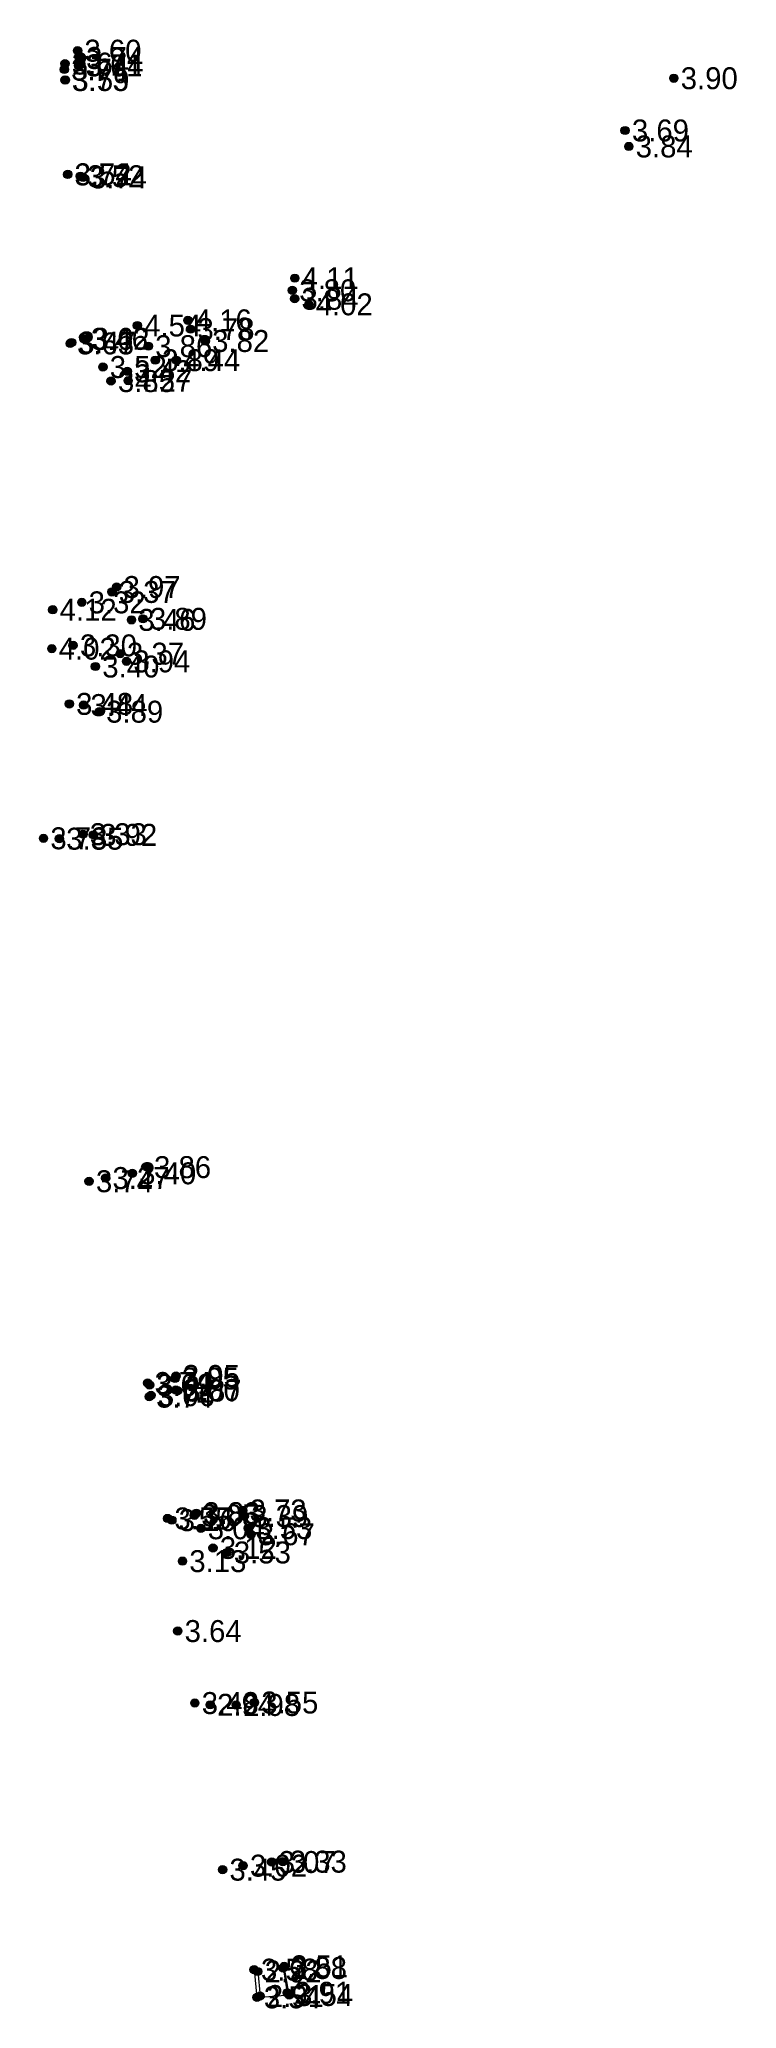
# Model space of a CAD drawing. Header units: metres. Extents: x 25624 to 25683, y 32969 to 33257.
# Drawn here: x 25624 to 25649.5, y 33185.4 to 33257.3 of the extents above; entities that cross this region are included whole.
import ezdxf

# ---------------------------------------------------------------- set-up
doc = ezdxf.new("R2010")
doc.units = ezdxf.units.M
doc.linetypes.add('g5_02x1', pattern=[3, 2, -1])
doc.layers.add('Отметки верха лотка', color=7, linetype='Continuous')
doc.layers.add('Отметки низа лотка', color=7, linetype='Continuous')
doc.styles.add('LIKE17', font='d431.shx')

msp = doc.modelspace()

# ---------------------------------------------------------------- texts
at = {"layer": 'Отметки верха лотка', "color": 7, "linetype": 'Continuous', "lineweight": 15, "ltscale": 0.5, "style": 'LIKE17'}
for s, p in [('3.74', (25625.167, 33255.792)), ('3.74', (25625.713, 33256.211)), ('3.74', (25625.725, 33255.95)), ('3.73', (25625.19, 33255.408)), ('3.59', (25625.212, 33255.409)), ('3.90', (25647.414, 33255.474)), ('3.84', (25645.771, 33252.985)), ('3.72', (25625.289, 33251.963)), ('3.74', (25625.851, 33251.854)), ('4.11', (25633.58, 33248.178)), ('4.02', (25634.093, 33247.224)), ('4.54', (25627.832, 33246.452)), ('4.16', (25629.678, 33246.639)), ('3.63', (25625.382, 33245.798)), ('3.62', (25625.949, 33245.965)), ('4.44', (25629.256, 33245.186)), ('3.85', (25626.874, 33244.424)), ('4.27', (25627.5, 33244.437)), ('3.97', (25627.08, 33236.91)), ('4.12', (25624.747, 33236.08)), ('3.89', (25628.042, 33235.749)), ('4.02', (25624.714, 33234.661)), ('3.94', (25627.436, 33234.197)), ('3.89', (25626.445, 33232.362)), ('3.78', (25624.408, 33227.742)), ('3.92', (25626.227, 33227.867)), ('3.86', (25628.194, 33215.744)), ('3.74', (25626.072, 33215.229)), ('3.95', (25629.245, 33208.124)), ('3.74', (25628.211, 33207.866)), ('3.74', (25628.268, 33207.37)), ('3.87', (25629.307, 33207.591)), ('3.83', (25629.986, 33203.118)), ('3.73', (25631.679, 33203.218)), ('3.55', (25628.937, 33202.926)), ('3.67', (25631.978, 33202.349)), ('3.53', (25631.105, 33201.685)), ('3.64', (25629.309, 33198.817)), ('3.48', (25629.933, 33196.19)), ('3.55', (25632.107, 33196.21)), ('3.33', (25633.146, 33190.404)), ('3.45', (25630.944, 33190.112)), ('3.51', (25633.193, 33186.585)), ('3.58', (25632.094, 33186.462)), ('3.54', (25632.2, 33185.453)), ('3.54', (25633.377, 33185.539))]:
    msp.add_text(s, height=0.8, dxfattribs=at).set_placement(p)
at = {"layer": 'Отметки низа лотка', "color": 7, "linetype": 'Continuous', "lineweight": 15, "ltscale": 0.5, "style": 'LIKE17'}
for s, p in [('3.60', (25625.652, 33256.479)), ('3.64', (25625.191, 33256.008)), ('3.61', (25625.692, 33255.939)), ('3.59', (25625.212, 33255.409)), ('3.69', (25645.633, 33253.568)), ('3.54', (25625.298, 33251.97)), ('3.52', (25625.756, 33251.898)), ('3.80', (25633.491, 33247.735)), ('3.84', (25633.574, 33247.428)), ('3.78', (25629.778, 33246.319)), ('3.47', (25625.433, 33245.833)), ('3.46', (25625.888, 33245.963)), ('3.86', (25628.236, 33245.698)), ('3.82', (25630.314, 33245.887)), ('3.52', (25626.576, 33244.938)), ('3.42', (25627.466, 33244.78)), ('3.89', (25628.486, 33245.187)), ('3.32', (25625.806, 33236.35)), ('3.37', (25626.905, 33236.731)), ('3.46', (25627.619, 33235.711)), ('3.30', (25625.488, 33234.78)), ('3.40', (25626.304, 33234.009)), ('3.37', (25627.205, 33234.479)), ('3.48', (25625.349, 33232.646)), ('3.44', (25625.872, 33232.602)), ('3.35', (25624.987, 33227.727)), ('3.33', (25625.848, 33227.892)), ('3.27', (25626.676, 33215.345)), ('3.40', (25627.65, 33215.518)), ('3.09', (25628.28, 33207.795)), ('3.06', (25628.334, 33207.421)), ('3.05', (25629.206, 33208.033)), ('3.00', (25629.239, 33207.61)), ('3.83', (25629.986, 33203.118)), ('3.73', (25631.679, 33203.218)), ('3.16', (25629.094, 33202.863)), ('3.05', (25629.916, 33203.039)), ('3.04', (25630.153, 33202.567)), ('3.39', (25631.74, 33203.012)), ('3.53', (25631.886, 33202.572)), ('3.12', (25630.593, 33201.851)), ('3.13', (25629.48, 33201.369)), ('2.94', (25630.493, 33196.127)), ('2.98', (25631.441, 33196.12)), ('3.02', (25631.693, 33190.257)), ('3.07', (25632.739, 33190.39)), ('2.92', (25632.227, 33186.397)), ('2.88', (25633.152, 33186.524)), ('2.91', (25632.31, 33185.5)), ('2.91', (25633.303, 33185.619))]:
    msp.add_text(s, height=0.8, dxfattribs=at).set_placement(p)

# ---------------------------------------------------------------- blocks, each defined once
blk = doc.blocks.new('g5_330')
at = {"linetype": 'ByBlock', "lineweight": -2}
blk.add_hatch(color=0, dxfattribs=at).paths.add_polyline_path([(-0.3, 0, 1), (0.3, 0, 1)])
at = {"color": 0, "linetype": 'ByBlock', "lineweight": -2}
blk.add_circle((0, 0), 0.3, dxfattribs=at)
at = {"color": 0, "linetype": 'ByBlock', "lineweight": 15, "flags": 12}
for tag, p in [('number', (-7.62, -0.8)), ('z', (0.5, -0.8))]:
    blk.add_attdef(tag, p, '', height=1.6, dxfattribs=at)

# ---------------------------------------------------------------- linework, layer by layer
at = {"layer": 'Отметки верха лотка', "color": 7, "linetype": 'Continuous', "lineweight": 20, "ltscale": 0.5, "flags": 128}
msp.add_lwpolyline([(25631.844, 33186.862), (25631.95, 33185.853), (25633.127, 33185.939), (25632.943, 33186.985)], dxfattribs=at)
at = {"layer": 'Отметки низа лотка', "color": 92, "linetype": 'g5_02x1', "lineweight": 20, "ltscale": 0.5, "flags": 128}
for points in [[(25631.977, 33186.797), (25632.06, 33185.9)], [(25632.902, 33186.924), (25633.053, 33186.019)]]:
    msp.add_lwpolyline(points, dxfattribs=at)

# ---------------------------------------------------------------- block references
at = {"layer": 'Отметки верха лотка', "color": 7, "linetype": 'Continuous', "lineweight": 20, "xscale": 0.5, "yscale": 0.5, "zscale": 0.5}
for p in [(25624.917, 33256.192, 3.742), (25625.463, 33256.611, 3.745), (25625.475, 33256.35, 3.744), (25624.94, 33255.808, 3.728), (25624.962, 33255.809, 3.591), (25647.164, 33255.874, 3.903), (25645.521, 33253.385, 3.839), (25625.039, 33252.363, 3.724), (25625.601, 33252.254, 3.739), (25633.33, 33248.578, 4.108), (25633.843, 33247.624, 4.016), (25627.582, 33246.852, 4.543), (25629.428, 33247.039, 4.155), (25625.132, 33246.198, 3.634), (25625.699, 33246.365, 3.622), (25629.006, 33245.586, 4.443), (25626.624, 33244.824, 3.849), (25627.25, 33244.837, 4.268), (25626.83, 33237.31, 3.974), (25624.497, 33236.48, 4.116), (25627.792, 33236.149, 3.893), (25624.464, 33235.061, 4.022), (25627.186, 33234.597, 3.938), (25626.195, 33232.762, 3.894), (25625.977, 33228.267, 3.92), (25624.158, 33228.142, 3.775), (25627.944, 33216.144, 3.865), (25625.822, 33215.629, 3.74), (25627.961, 33208.266, 3.74), (25628.995, 33208.524, 3.953), (25628.018, 33207.77, 3.737), (25629.057, 33207.991, 3.868), (25628.687, 33203.326, 3.547), (25629.736, 33203.518, 3.826), (25631.429, 33203.618, 3.729), (25631.728, 33202.749, 3.674), (25630.855, 33202.085, 3.526), (25629.059, 33199.217, 3.638), (25629.683, 33196.59, 3.479), (25631.857, 33196.61, 3.549), (25632.896, 33190.804, 3.331), (25630.694, 33190.512, 3.451), (25631.844, 33186.862, 3.583), (25632.943, 33186.985, 3.513), (25631.95, 33185.853, 3.535), (25633.127, 33185.939, 3.54)]:
    msp.add_blockref('g5_330', p, dxfattribs=at)
at = {"layer": 'Отметки низа лотка', "color": 7, "linetype": 'Continuous', "lineweight": 20, "xscale": 0.5, "yscale": 0.5, "zscale": 0.5}
for p in [(25624.941, 33256.408, 3.645), (25625.402, 33256.879, 3.603), (25625.442, 33256.339, 3.613), (25624.962, 33255.809, 3.591), (25645.383, 33253.968, 3.692), (25625.048, 33252.37, 3.54), (25625.506, 33252.298, 3.52), (25633.241, 33248.135, 3.795), (25633.324, 33247.828, 3.845), (25625.183, 33246.233, 3.47), (25625.638, 33246.363, 3.456), (25629.528, 33246.719, 3.779), (25630.064, 33246.287, 3.824), (25627.986, 33246.098, 3.855), (25628.236, 33245.587, 3.892), (25626.326, 33245.338, 3.52), (25627.216, 33245.18, 3.422), (25626.655, 33237.131, 3.369), (25625.556, 33236.75, 3.323), (25627.369, 33236.111, 3.458), (25625.238, 33235.18, 3.301), (25626.955, 33234.879, 3.37), (25626.054, 33234.409, 3.402), (25625.099, 33233.046, 3.485), (25625.622, 33233.002, 3.443), (25625.598, 33228.292, 3.331), (25624.737, 33228.127, 3.346), (25626.426, 33215.745, 3.272), (25627.4, 33215.918, 3.398), (25628.03, 33208.195, 3.093), (25628.956, 33208.433, 3.046), (25628.084, 33207.821, 3.063), (25628.989, 33208.01, 3.001), (25628.844, 33203.263, 3.164), (25629.666, 33203.439, 3.051), (25629.736, 33203.518, 3.826), (25631.429, 33203.618, 3.729), (25631.49, 33203.412, 3.392), (25629.903, 33202.967, 3.043), (25631.636, 33202.972, 3.534), (25629.23, 33201.769, 3.134), (25630.343, 33202.251, 3.122), (25630.243, 33196.527, 2.943), (25631.191, 33196.52, 2.984), (25632.489, 33190.79, 3.071), (25631.443, 33190.657, 3.024), (25631.977, 33186.797, 2.924), (25632.902, 33186.924, 2.88), (25632.06, 33185.9, 2.91), (25633.053, 33186.019, 2.91)]:
    msp.add_blockref('g5_330', p, dxfattribs=at)

msp.set_redraw_order([(e.dxf.handle, doc.entitydb.next_handle()) for e in msp.query("TEXT MTEXT ATTDEF DIMENSION ARC_DIMENSION")])  # texts and dimensions are drawn at this point

doc.saveas('drawing.dxf')
